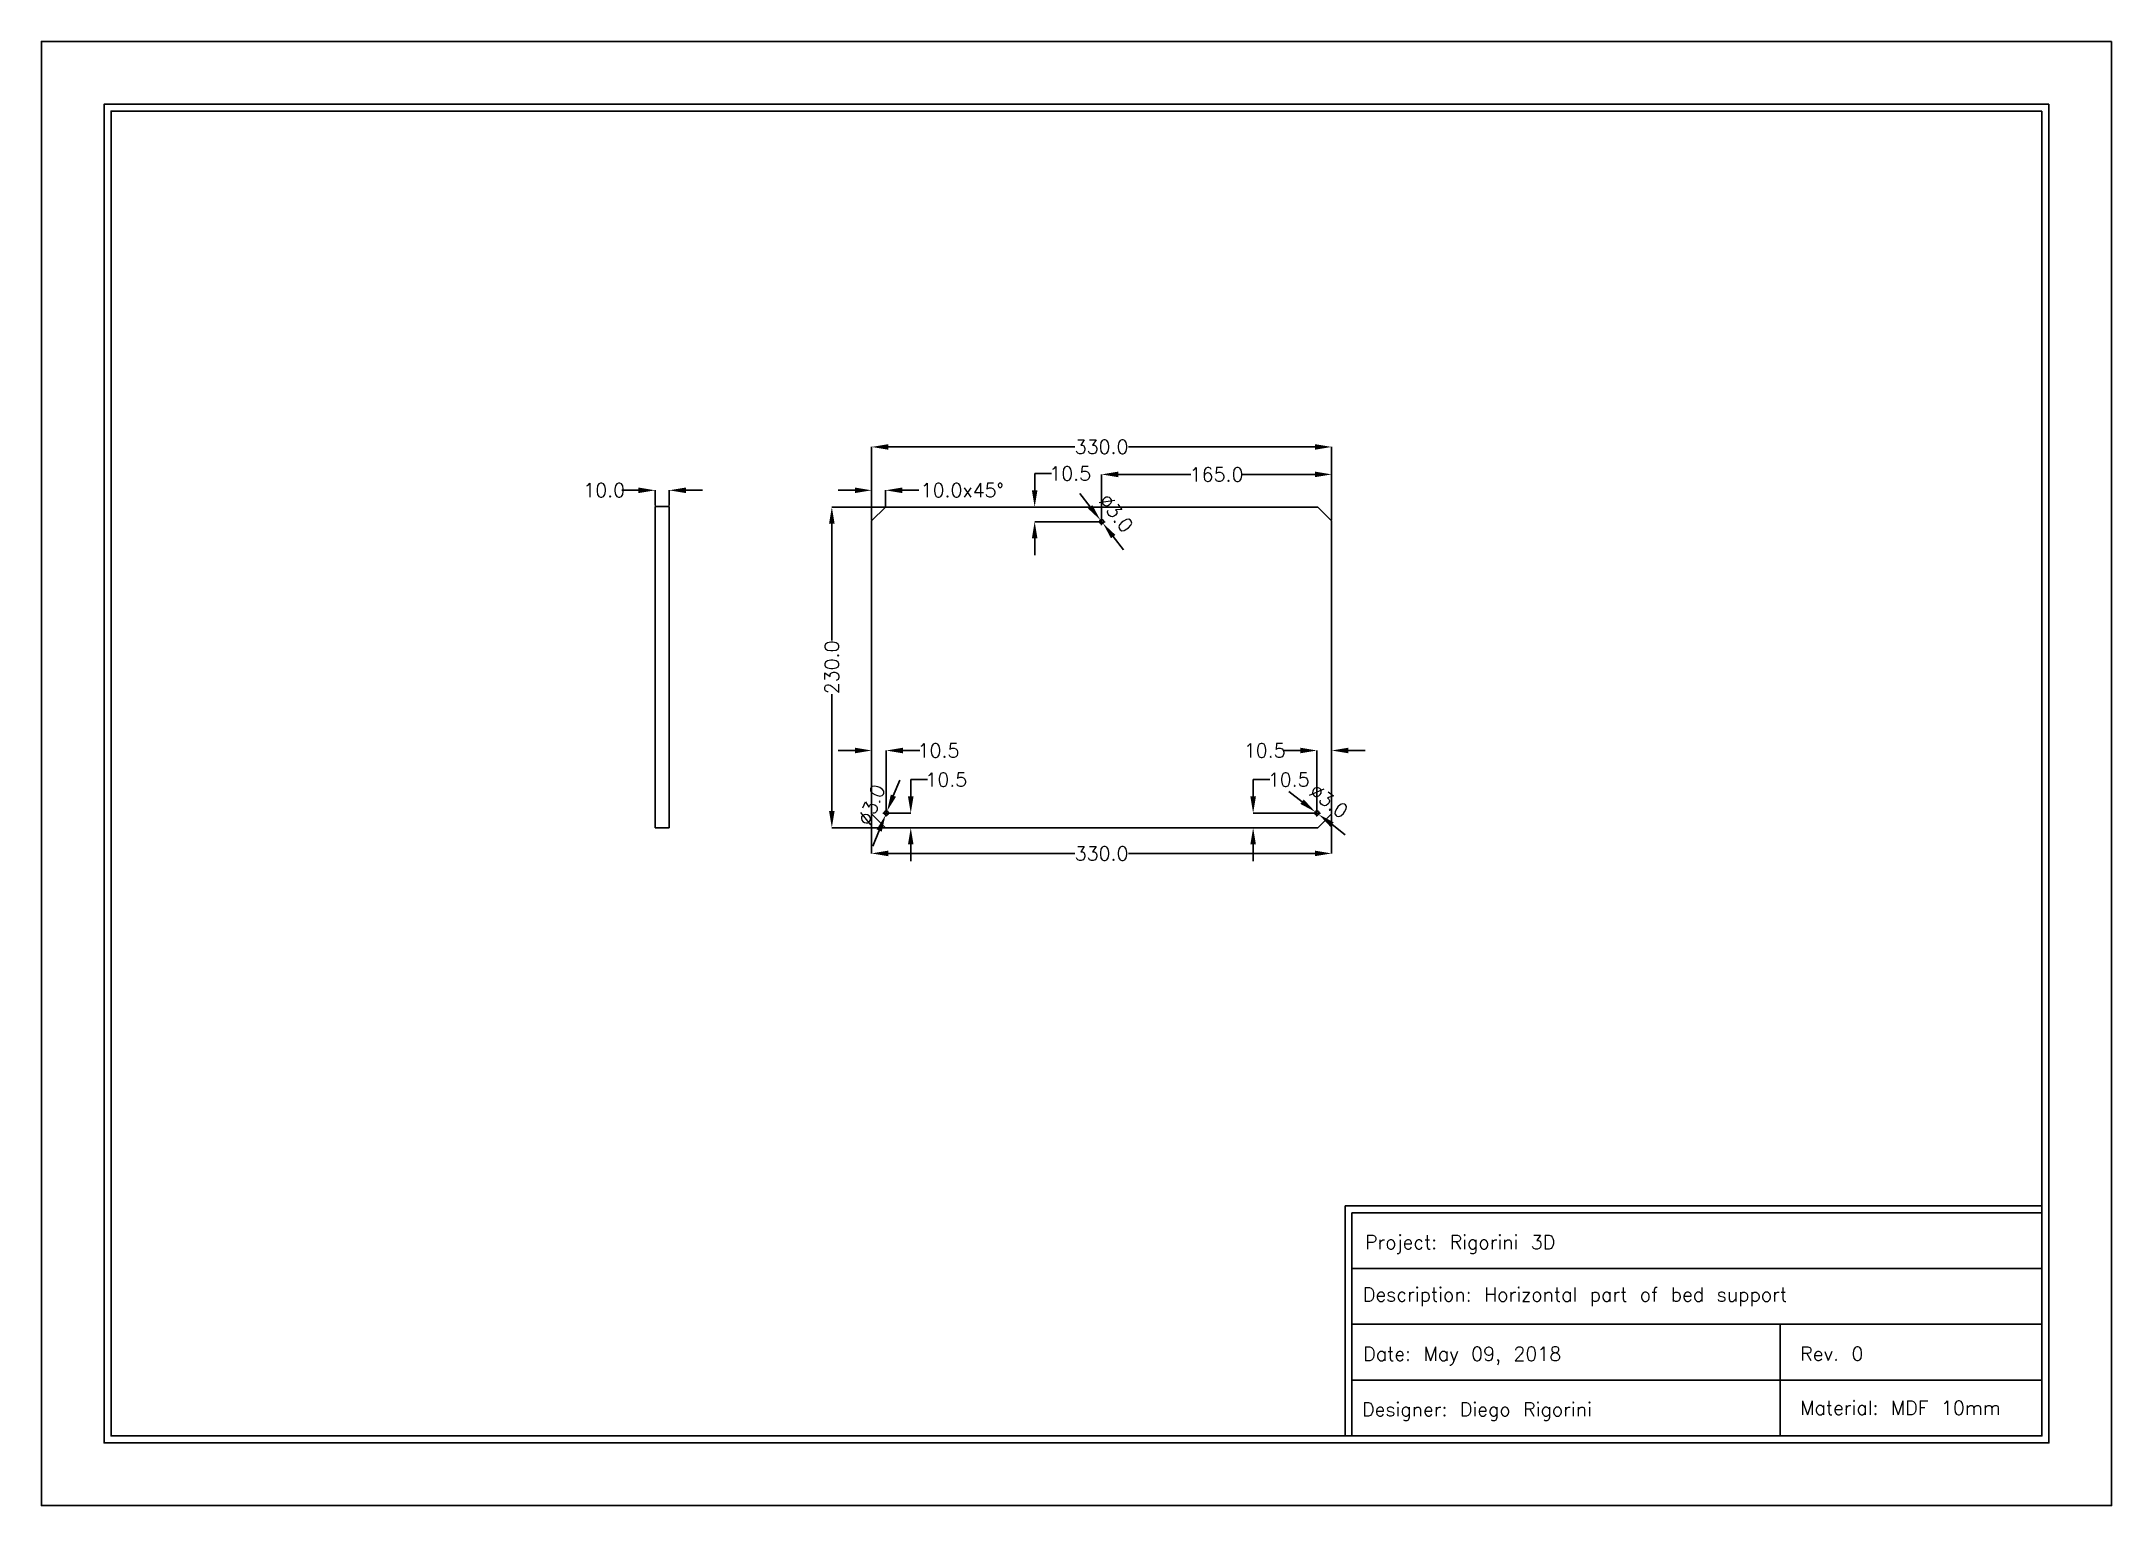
# Model space of a CAD drawing. Header units: millimetres. Extents: x -4601 to 5059, y -189 to 3749.
# Drawn here: x -891 to 594, y -189 to 861 of the extents above; entities that cross this region are included whole.
import ezdxf

# ---------------------------------------------------------------- set-up
doc = ezdxf.new("R2010")
doc.units = ezdxf.units.MM
doc.layers.get('0').update_dxf_attribs({"lineweight": 25})
doc.layers.add('DIMENSION', color=150, linetype='Continuous', lineweight=9)
doc.layers.add('NoPrint', color=3, linetype='Continuous', plot=False)
doc.styles.get("Standard").update_dxf_attribs({"font": 'txt.shx', "height": 10})
doc.dimstyles.get("Standard").update_dxf_attribs({"dimscale": 100, "dimtxt": 12, "dimasz": 12, "dimexe": 0, "dimexo": 0.5, "dimgap": 1, "dimtad": 0, "dimtoh": 1, "dimdec": 1, "dimzin": 0, "dimdsep": 46, "dimtxsty": 'Standard', "dimcen": 2.5, "dimadec": 0, "dimazin": 0, "dimtfac": 1, "dimtdec": 4, "dimtofl": 0, "dimtmove": 0, "dimatfit": 3, "dimfxl": 1, "dimtolj": 1, "dimtzin": 0, "dimarcsym": 0})

msp = doc.modelspace()

# ---------------------------------------------------------------- texts
at = {"char_height": 10, "width": 1362.861, "attachment_point": 1}
for s, insert in [('Project: Rigorini 3D', (58.81, 4.57)), ('Description: Horizontal part of bed support', (57.33, -33.11)), ('Date: May 09, 2018', (57.58, -75.56)), ('Rev. 0', (371.02, -75.46)), ('Designer: Diego Rigorini', (56.71, -115.37)), ('Material: MDF 10mm', (371.02, -114.32))]:
    msp.add_mtext(s, dxfattribs=dict(at, insert=insert))

# ---------------------------------------------------------------- blocks, each defined once
blk = doc.blocks.new('*D180')
at = {"layer": 'Defpoints', "color": 0}
for p in [(-285.1, 538.7), (-295.1, 526.7), (-285.1, 526.7)]:
    blk.add_point(p, dxfattribs=at)
at = {"layer": 'DIMENSION', "color": 0, "lineweight": -2}
for p, q in [((-307.1, 538.7), (-319.1, 538.7)), ((-295.1, 527.2), (-295.1, 538.7)), ((-285.1, 527.2), (-285.1, 538.7)), ((-273.1, 538.7), (-261.1, 538.7))]:
    blk.add_line(p, q, dxfattribs=at)
at = {"layer": 'DIMENSION', "color": 0}
for points in [[(-307.1, 536.7), (-307.1, 540.7), (-295.1, 538.7)], [(-273.1, 540.7), (-273.1, 536.7), (-285.1, 538.7)]]:
    blk.add_solid(points, dxfattribs=at)
at = {"layer": 'DIMENSION', "color": 0, "insert": (-230.1, 538.7), "char_height": 10, "attachment_point": 5}
blk.add_mtext('\\A1;10.0x45°', dxfattribs=at)
blk = doc.blocks.new('*D181')
at = {"layer": 'Defpoints', "color": 0}
for p in [(-285.1, 526.7), (-323.6, 296.7), (-284.5, 296.7)]:
    blk.add_point(p, dxfattribs=at)
at = {"layer": 'DIMENSION', "color": 0, "lineweight": -2}
for p, q in [((-285.6, 526.7), (-323.6, 526.7)), ((-323.6, 514.7), (-323.6, 431)), ((-323.6, 308.7), (-323.6, 392.4)), ((-285, 296.7), (-323.6, 296.7))]:
    blk.add_line(p, q, dxfattribs=at)
at = {"layer": 'DIMENSION', "color": 0}
for points in [[(-321.6, 514.7), (-325.6, 514.7), (-323.6, 526.7)], [(-325.6, 308.7), (-321.6, 308.7), (-323.6, 296.7)]]:
    blk.add_solid(points, dxfattribs=at)
at = {"layer": 'DIMENSION', "color": 0, "insert": (-323.6, 411.7), "char_height": 10, "attachment_point": 5, "rotation": 90}
blk.add_mtext('\\A1;230.0', dxfattribs=at)
blk = doc.blocks.new('*D184')
at = {"layer": 'Defpoints', "color": 0}
for p in [(-295.1, 306.7), (34.9, 306.7), (34.9, 278.3)]:
    blk.add_point(p, dxfattribs=at)
at = {"layer": 'DIMENSION', "color": 0, "lineweight": -2}
for p, q in [((-295.1, 306.2), (-295.1, 278.3)), ((34.9, 306.2), (34.9, 278.3)), ((-283.1, 278.3), (-149.4, 278.3)), ((22.9, 278.3), (-110.7, 278.3))]:
    blk.add_line(p, q, dxfattribs=at)
at = {"layer": 'DIMENSION', "color": 0}
for points in [[(-283.1, 280.3), (-283.1, 276.3), (-295.1, 278.3)], [(22.9, 276.3), (22.9, 280.3), (34.9, 278.3)]]:
    blk.add_solid(points, dxfattribs=at)
at = {"layer": 'DIMENSION', "color": 0, "insert": (-130.1, 278.3), "char_height": 10, "attachment_point": 5}
blk.add_mtext('\\A1;330.0', dxfattribs=at)
blk = doc.blocks.new('*D186')
at = {"layer": 'Defpoints', "color": 0}
for p in [(-284.6, 352.1), (-295.1, 306.7), (-284.6, 307.2)]:
    blk.add_point(p, dxfattribs=at)
at = {"layer": 'DIMENSION', "color": 0, "lineweight": -2}
for p, q in [((-307.1, 352.1), (-319.1, 352.1)), ((-295.1, 307.2), (-295.1, 352.1)), ((-284.6, 307.7), (-284.6, 352.1)), ((-272.6, 352.1), (-260.6, 352.1))]:
    blk.add_line(p, q, dxfattribs=at)
at = {"layer": 'DIMENSION', "color": 0}
for points in [[(-307.1, 350.1), (-307.1, 354.1), (-295.1, 352.1)], [(-272.6, 354.1), (-272.6, 350.1), (-284.6, 352.1)]]:
    blk.add_solid(points, dxfattribs=at)
at = {"layer": 'DIMENSION', "color": 0, "insert": (-247.1, 352.1), "char_height": 10, "attachment_point": 5}
blk.add_mtext('\\A1;10.5', dxfattribs=at)
blk = doc.blocks.new('*D189')
at = {"layer": 'Defpoints', "color": 0}
for p in [(24.4, 352.1), (24.4, 307.2), (34.9, 307.2)]:
    blk.add_point(p, dxfattribs=at)
at = {"layer": 'DIMENSION', "color": 0, "lineweight": -2}
for p, q in [((12.4, 352.1), (0.4, 352.1)), ((24.4, 307.7), (24.4, 352.1)), ((34.9, 307.7), (34.9, 352.1)), ((46.9, 352.1), (58.9, 352.1))]:
    blk.add_line(p, q, dxfattribs=at)
at = {"layer": 'DIMENSION', "color": 0}
for points in [[(12.4, 350.1), (12.4, 354.1), (24.4, 352.1)], [(46.9, 354.1), (46.9, 350.1), (34.9, 352.1)]]:
    blk.add_solid(points, dxfattribs=at)
at = {"layer": 'DIMENSION', "color": 0, "insert": (-13.1, 352.1), "char_height": 10, "attachment_point": 5}
blk.add_mtext('\\A1;10.5', dxfattribs=at)
blk = doc.blocks.new('*D191')
at = {"layer": 'Defpoints', "color": 0}
for p in [(-284.6, 307.2), (-267, 307.2), (-285, 296.7)]:
    blk.add_point(p, dxfattribs=at)
at = {"layer": 'DIMENSION', "color": 0, "lineweight": -2}
for p, q in [((-267, 331.2), (-255, 331.2)), ((-267, 319.2), (-267, 331.2)), ((-284.1, 307.2), (-267, 307.2)), ((-284.5, 296.7), (-267, 296.7)), ((-267, 284.7), (-267, 272.7))]:
    blk.add_line(p, q, dxfattribs=at)
at = {"layer": 'DIMENSION', "color": 0}
for points in [[(-269, 319.2), (-265, 319.2), (-267, 307.2)], [(-265, 284.7), (-269, 284.7), (-267, 296.7)]]:
    blk.add_solid(points, dxfattribs=at)
at = {"layer": 'DIMENSION', "color": 0, "insert": (-241.5, 331.2), "char_height": 10, "attachment_point": 5}
blk.add_mtext('\\A1;10.5', dxfattribs=at)
blk = doc.blocks.new('*D192')
at = {"layer": 'Defpoints', "color": 0}
for p in [(-21.4, 307.2), (24.4, 307.2), (24.9, 296.7)]:
    blk.add_point(p, dxfattribs=at)
at = {"layer": 'DIMENSION', "color": 0, "lineweight": -2}
for p, q in [((-21.4, 331.2), (-9.4, 331.2)), ((-21.4, 319.2), (-21.4, 331.2)), ((23.9, 307.2), (-21.4, 307.2)), ((24.4, 296.7), (-21.4, 296.7)), ((-21.4, 284.7), (-21.4, 272.7))]:
    blk.add_line(p, q, dxfattribs=at)
at = {"layer": 'DIMENSION', "color": 0}
for points in [[(-23.4, 319.2), (-19.4, 319.2), (-21.4, 307.2)], [(-19.4, 284.7), (-23.4, 284.7), (-21.4, 296.7)]]:
    blk.add_solid(points, dxfattribs=at)
at = {"layer": 'DIMENSION', "color": 0, "insert": (4.1, 331.2), "char_height": 10, "attachment_point": 5}
blk.add_mtext('\\A1;10.5', dxfattribs=at)
blk = doc.blocks.new('*D194')
at = {"layer": 'Defpoints', "color": 0}
for p in [(34.9, 569.8), (-295.1, 516.7), (34.9, 516.7)]:
    blk.add_point(p, dxfattribs=at)
at = {"layer": 'DIMENSION', "color": 0, "lineweight": -2}
for p, q in [((-295.1, 517.2), (-295.1, 569.8)), ((-283.1, 569.8), (-149.4, 569.8)), ((22.9, 569.8), (-110.7, 569.8)), ((34.9, 517.2), (34.9, 569.8))]:
    blk.add_line(p, q, dxfattribs=at)
at = {"layer": 'DIMENSION', "color": 0}
for points in [[(-283.1, 571.8), (-283.1, 567.8), (-295.1, 569.8)], [(22.9, 567.8), (22.9, 571.8), (34.9, 569.8)]]:
    blk.add_solid(points, dxfattribs=at)
at = {"layer": 'DIMENSION', "color": 0, "insert": (-130.1, 569.8), "char_height": 10, "attachment_point": 5}
blk.add_mtext('\\A1;330.0', dxfattribs=at)
blk = doc.blocks.new('*D195')
at = {"layer": 'Defpoints', "color": 0}
for p in [(-130.1, 550.1), (-130.1, 516.2), (34.9, 516.7)]:
    blk.add_point(p, dxfattribs=at)
at = {"layer": 'DIMENSION', "color": 0, "lineweight": -2}
for p, q in [((-130.1, 516.7), (-130.1, 550.1)), ((-118.1, 550.1), (-66.1, 550.1)), ((22.9, 550.1), (-29.1, 550.1)), ((34.9, 517.2), (34.9, 550.1))]:
    blk.add_line(p, q, dxfattribs=at)
at = {"layer": 'DIMENSION', "color": 0}
for points in [[(-118.1, 552.1), (-118.1, 548.1), (-130.1, 550.1)], [(22.9, 548.1), (22.9, 552.1), (34.9, 550.1)]]:
    blk.add_solid(points, dxfattribs=at)
at = {"layer": 'DIMENSION', "color": 0, "insert": (-47.6, 550.1), "char_height": 10, "attachment_point": 5}
blk.add_mtext('\\A1;165.0', dxfattribs=at)
blk = doc.blocks.new('*D197')
at = {"layer": 'Defpoints', "color": 0}
for p in [(-279.6, 526.7), (-178.1, 526.7), (-130.1, 516.2)]:
    blk.add_point(p, dxfattribs=at)
at = {"layer": 'DIMENSION', "color": 0, "lineweight": -2}
for p, q in [((-178.1, 550.7), (-166.1, 550.7)), ((-178.1, 538.7), (-178.1, 550.7)), ((-279.1, 526.7), (-178.1, 526.7)), ((-130.6, 516.2), (-178.1, 516.2)), ((-178.1, 504.2), (-178.1, 492.2))]:
    blk.add_line(p, q, dxfattribs=at)
at = {"layer": 'DIMENSION', "color": 0}
for points in [[(-180.1, 538.7), (-176.1, 538.7), (-178.1, 526.7)], [(-176.1, 504.2), (-180.1, 504.2), (-178.1, 516.2)]]:
    blk.add_solid(points, dxfattribs=at)
at = {"layer": 'DIMENSION', "color": 0, "insert": (-152.6, 550.7), "char_height": 10, "attachment_point": 5}
blk.add_mtext('\\A1;10.5', dxfattribs=at)
blk = doc.blocks.new('*D200')
at = {"layer": 'Defpoints', "color": 0}
for p in [(-131, 517.4), (-129.1, 515)]:
    blk.add_point(p, dxfattribs=at)
at = {"layer": 'DIMENSION', "color": 0, "lineweight": -2}
for p, q in [((-138.3, 526.9), (-145.7, 536.4)), ((-121.8, 505.5), (-114.5, 496))]:
    blk.add_line(p, q, dxfattribs=at)
at = {"layer": 'DIMENSION', "color": 0}
for p, q in [((-132.6, 516.2), (-127.6, 516.2)), ((-130.1, 513.7), (-130.1, 518.7))]:
    blk.add_line(p, q, dxfattribs=at)
for points in [[(-139.9, 525.7), (-136.7, 528.1), (-131, 517.4)], [(-120.2, 506.7), (-123.4, 504.3), (-129.1, 515)]]:
    blk.add_solid(points, dxfattribs=at)
at = {"layer": 'DIMENSION', "color": 0, "insert": (-119.7, 522.3), "char_height": 10, "attachment_point": 5, "rotation": 307.693}
blk.add_mtext('\\A1;{\\Q0;%%c}3.0', dxfattribs=at)
blk = doc.blocks.new('*D202')
at = {"layer": 'Defpoints', "color": 0}
for p in [(-285.1, 305.8), (-284, 308.6)]:
    blk.add_point(p, dxfattribs=at)
at = {"layer": 'DIMENSION', "color": 0, "lineweight": -2}
for p, q in [((-279.5, 319.7), (-274.9, 330.8)), ((-289.7, 294.7), (-294.2, 283.6))]:
    blk.add_line(p, q, dxfattribs=at)
at = {"layer": 'DIMENSION', "color": 0}
for p, q in [((-287.1, 307.2), (-282.1, 307.2)), ((-284.6, 304.7), (-284.6, 309.7))]:
    blk.add_line(p, q, dxfattribs=at)
for points in [[(-281.3, 320.5), (-277.6, 318.9), (-284, 308.6)], [(-287.8, 293.9), (-291.5, 295.5), (-285.1, 305.8)]]:
    blk.add_solid(points, dxfattribs=at)
at = {"layer": 'DIMENSION', "color": 0, "insert": (-295.1, 313.1), "char_height": 10, "attachment_point": 5, "rotation": 67.767}
blk.add_mtext('\\A1;{\\Q0;%%c}3.0', dxfattribs=at)
blk = doc.blocks.new('*D203')
at = {"layer": 'Defpoints', "color": 0}
for p in [(23.2, 308.1), (25.6, 306.3)]:
    blk.add_point(p, dxfattribs=at)
at = {"layer": 'DIMENSION', "color": 0, "lineweight": -2}
for p, q in [((13.7, 315.4), (4.1, 322.6)), ((35.2, 299), (44.7, 291.7))]:
    blk.add_line(p, q, dxfattribs=at)
at = {"layer": 'DIMENSION', "color": 0}
for p, q in [((21.9, 307.2), (26.9, 307.2)), ((24.4, 304.7), (24.4, 309.7))]:
    blk.add_line(p, q, dxfattribs=at)
for points in [[(12.5, 313.8), (14.9, 317), (23.2, 308.1)], [(36.4, 300.6), (34, 297.4), (25.6, 306.3)]]:
    blk.add_solid(points, dxfattribs=at)
at = {"layer": 'DIMENSION', "color": 0, "insert": (32.9, 315.8), "char_height": 10, "attachment_point": 5, "rotation": 322.71}
blk.add_mtext('\\A1;{\\Q0;%%c}3.0', dxfattribs=at)
blk = doc.blocks.new('*D205')
at = {"layer": 'Defpoints', "color": 0}
for p in [(-450.3, 538.7), (-450.3, 527.2), (-440.3, 527.2)]:
    blk.add_point(p, dxfattribs=at)
at = {"layer": 'DIMENSION', "color": 0, "lineweight": -2}
for p, q in [((-462.3, 538.7), (-474.3, 538.7)), ((-450.3, 527.7), (-450.3, 538.7)), ((-440.3, 527.7), (-440.3, 538.7)), ((-428.3, 538.7), (-416.3, 538.7))]:
    blk.add_line(p, q, dxfattribs=at)
at = {"layer": 'DIMENSION', "color": 0}
for points in [[(-462.3, 536.7), (-462.3, 540.7), (-450.3, 538.7)], [(-428.3, 540.7), (-428.3, 536.7), (-440.3, 538.7)]]:
    blk.add_solid(points, dxfattribs=at)
at = {"layer": 'DIMENSION', "color": 0, "insert": (-486.9, 538.7), "char_height": 10, "attachment_point": 5}
blk.add_mtext('\\A1;10.0', dxfattribs=at)

# ---------------------------------------------------------------- dimensions: what is measured, and where the dimension line sits
at = {"layer": 'DIMENSION'}
for base, p1, p2, picture, middle in [((34.93, 569.78), (-295.07, 516.7), (34.93, 516.7), '*D194', (-130.07, 569.78)), ((-130.07, 550.11), (34.93, 516.7), (-130.07, 516.2), '*D195', (-47.57, 550.11)), ((-450.27, 538.7), (-440.27, 527.2), (-450.27, 527.2), '*D205', (-486.94, 538.7)), ((-284.57, 352.15), (-295.07, 306.7), (-284.57, 307.2), '*D186', (-247.07, 352.15)), ((24.43, 352.15), (34.93, 307.2), (24.43, 307.2), '*D189', (-13.07, 352.15)), ((34.93, 278.34), (-295.07, 306.7), (34.93, 306.7), '*D184', (-130.07, 278.34))]:
    dim = msp.add_linear_dim(base=base, p1=p1, p2=p2, dimstyle='Standard', override={"dimscale": 1, "dimlfac": 1, "dimtxsty": 'Standard', "dimsah": 1, "dimtolj": 1}, dxfattribs=at)
    dim.commit()
    dim.dimension.update_dxf_attribs({"geometry": picture, "text_midpoint": middle})
for base, p1, p2, picture, middle in [((-178.07, 526.7), (-130.07, 516.2), (-279.61, 526.7), '*D197', (-152.57, 550.7)), ((-323.56, 296.7), (-285.07, 526.7), (-284.54, 296.7), '*D181', (-323.56, 411.7)), ((-267.02, 307.2), (-285.04, 296.7), (-284.57, 307.2), '*D191', (-241.52, 331.2)), ((-21.44, 307.2), (24.93, 296.7), (24.43, 307.2), '*D192', (4.06, 331.2))]:
    dim = msp.add_linear_dim(base=base, p1=p1, p2=p2, angle=90, dimstyle='Standard', override={"dimscale": 1, "dimlfac": 1, "dimtxsty": 'Standard', "dimsah": 1, "dimtolj": 1}, dxfattribs=at)
    dim.commit()
    dim.dimension.update_dxf_attribs({"geometry": picture, "text_midpoint": middle})
dim = msp.add_linear_dim(base=(-285.07, 538.7), p1=(-295.07, 526.7), p2=(-285.07, 526.7), text='<>x45°', dimstyle='Standard', override={"dimscale": 1, "dimlfac": 1, "dimtxsty": 'Standard', "dimsah": 1, "dimtolj": 1}, dxfattribs=at)
dim.commit()
dim.dimension.update_dxf_attribs({"geometry": '*D180', "text_midpoint": (-230.07, 538.7)})
for p1, p2, picture, middle in [((-130.98, 517.39), (-129.15, 515.01), '*D200', (-119.65, 522.35)), ((-285.13, 305.81), (-284, 308.59), '*D202', (-295.11, 313.13)), ((23.24, 308.11), (25.63, 306.29), '*D203', (32.9, 315.84))]:
    dim = msp.add_diameter_dim_2p(p1=p1, p2=p2, text='{\\Q0;%%c}3.0', dimstyle='Standard', override={"dimscale": 1, "dimlfac": 1, "dimtxsty": 'Standard', "dimsah": 1, "dimse1": 1, "dimse2": 1, "dimtmove": 2, "dimtolj": 1}, dxfattribs=at)
    dim.commit()
    dim.dimension.update_dxf_attribs({"geometry": picture, "text_midpoint": middle, "dimtype": 163})

# ---------------------------------------------------------------- linework, layer by layer
for p, q in [((-450.27, 527.2), (-450.27, 296.7)), ((-440.27, 527.2), (-450.27, 527.2)), ((-440.27, 296.7), (-440.27, 527.2)), ((-450.27, 296.7), (-440.27, 296.7)), ((44.51, 25.61), (544.4, 25.61)), ((44.51, 25.61), (44.51, -139.39)), ((49.51, 20.61), (544.4, 20.61)), ((49.51, 20.61), (49.51, -139.39)), ((49.51, -19.39), (544.4, -19.39)), ((49.51, -59.39), (544.4, -59.39)), ((356.64, -59.39), (356.64, -139.39)), ((49.51, -99.39), (544.4, -99.39))]:
    msp.add_line(p, q)
for points in [[(549.4, 815.61), (549.4, -144.39), (-845.6, -144.39), (-845.6, 815.61)], [(544.4, 810.61), (544.4, -139.39), (-840.6, -139.39), (-840.6, 810.61)], [(-295.07, 516.7), (-285.07, 526.7), (24.93, 526.7), (34.93, 516.7), (34.93, 306.7), (24.93, 296.7), (-285.07, 296.7), (-295.07, 306.7)]]:
    msp.add_lwpolyline(points, close=True)
for centre in [(-130.07, 516.2), (-284.57, 307.2), (24.43, 307.2)]:
    msp.add_circle(centre, 1.5)
at = {"layer": 'NoPrint'}
msp.add_lwpolyline([(594.4, 860.61), (594.4, -189.39), (-890.6, -189.39), (-890.6, 860.61)], close=True, dxfattribs=at)

msp.set_redraw_order([(e.dxf.handle, doc.entitydb.next_handle()) for e in msp.query("TEXT MTEXT ATTDEF DIMENSION ARC_DIMENSION")])  # texts and dimensions are drawn at this point

doc.saveas('drawing.dxf')
